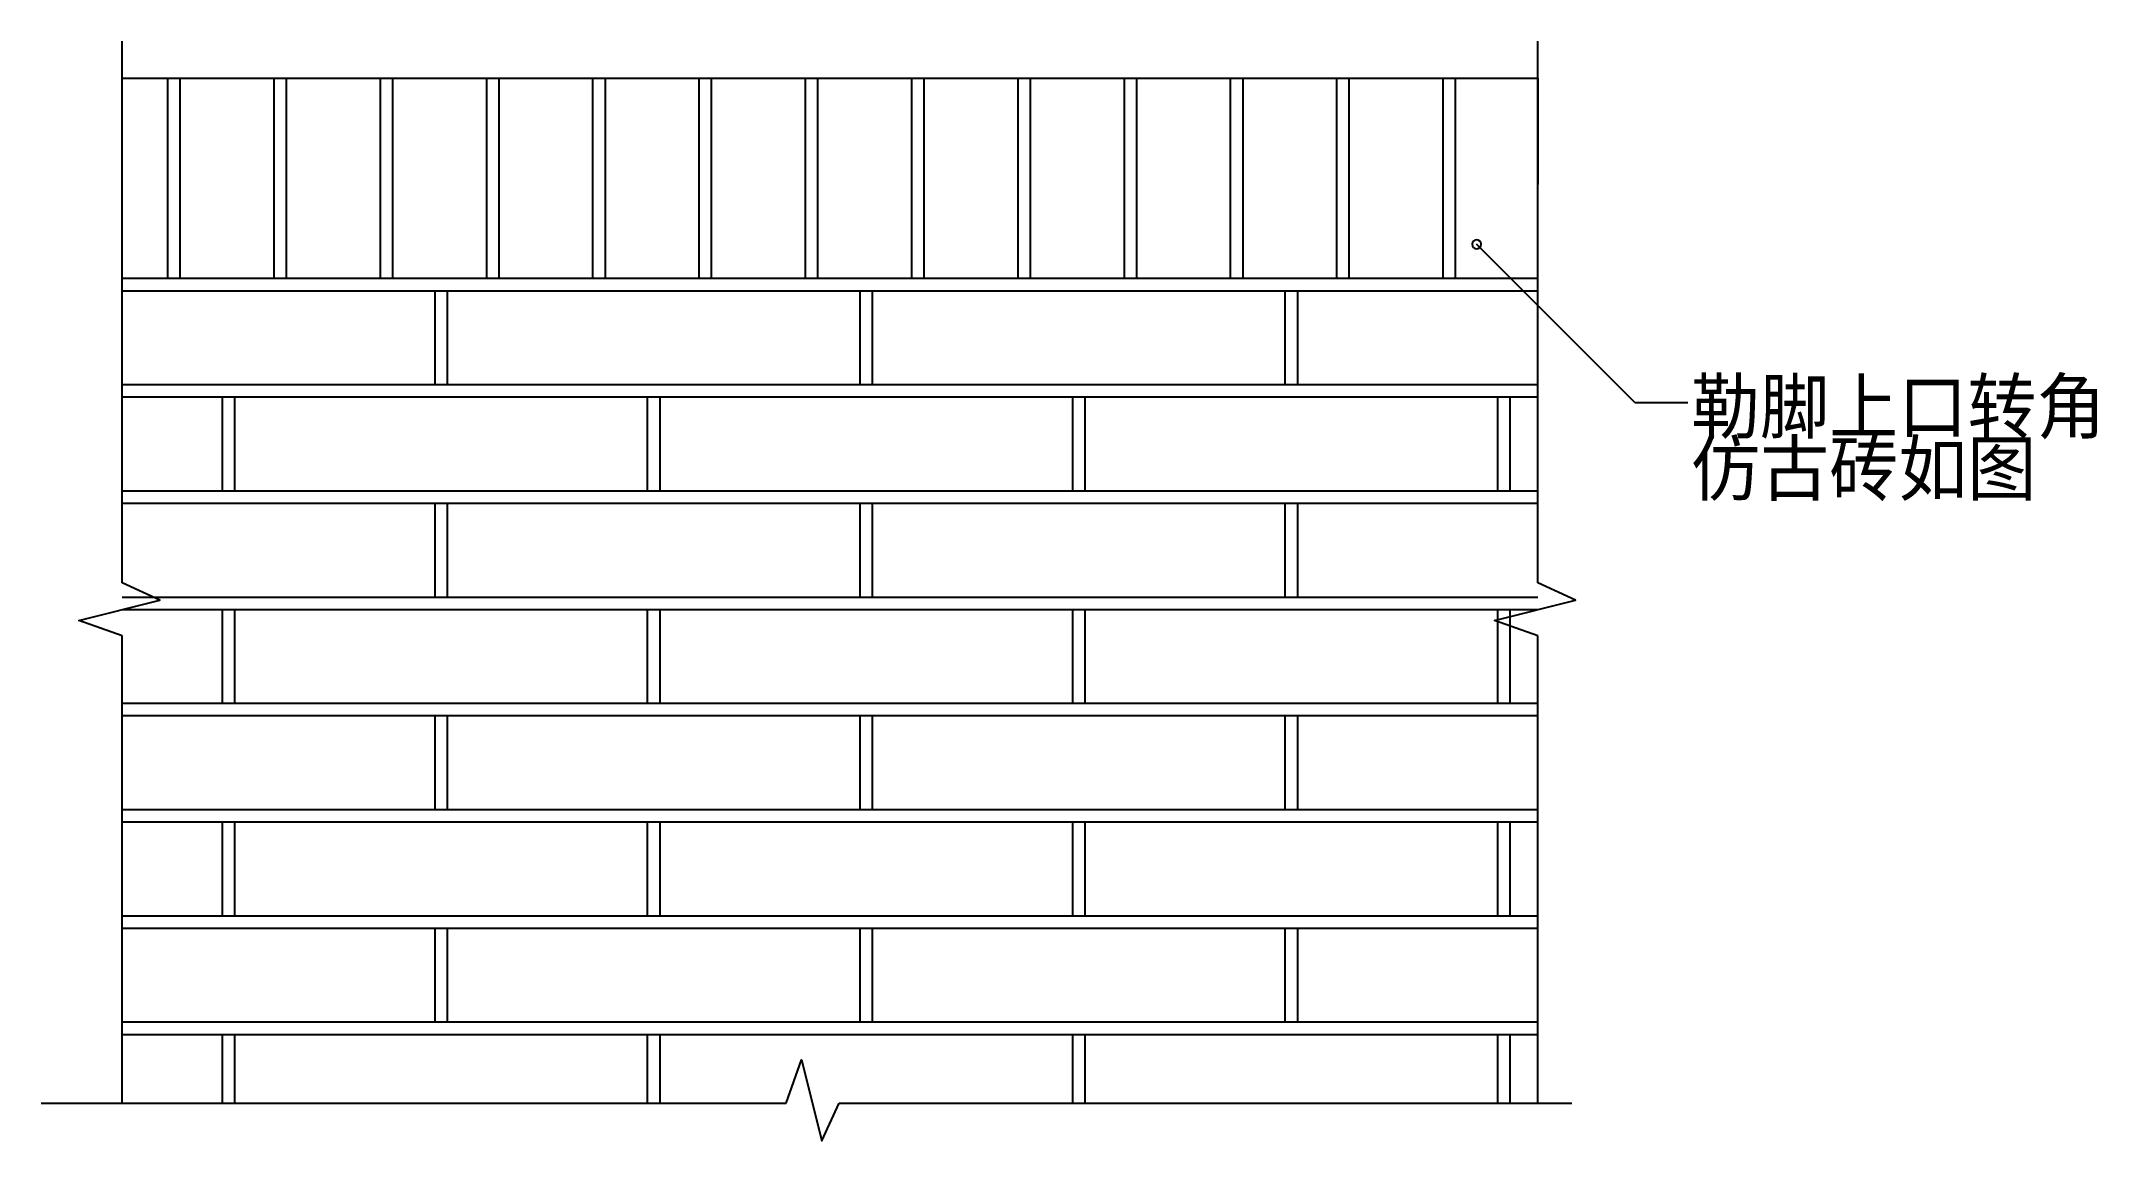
# Model space of a CAD drawing. Header units: metres. Extents: x -2092 to 57740, y -16481 to 10701.
# Drawn here: x 48295 to 49455, y 10059 to 10680 of the extents above; entities that cross this region are included whole.
import ezdxf

# ---------------------------------------------------------------- set-up
doc = ezdxf.new("R2010")
doc.units = ezdxf.units.M
doc.layers.add('DIM2', color=3, linetype='Continuous')
doc.dimstyles.get("Standard").update_dxf_attribs({"dimtxt": 2.5, "dimasz": 2.5, "dimexe": 1.25, "dimexo": 0.625, "dimtad": 1, "dimcen": 2.5, "dimazin": 3, "dimtfac": 1, "dimtmove": 0, "dimatfit": 3})

msp = doc.modelspace()

# ---------------------------------------------------------------- texts
at = {"layer": 'DIM2'}
for s, p in [('勒脚上口转角', (49226.05, 10458.93)), ('仿古砖如图', (49226.05, 10423.93))]:
    msp.add_text(s, height=30, dxfattribs=at).set_placement(p)

# ---------------------------------------------------------------- blocks, each defined once
blk = doc.blocks.new('*D226')
for p, q in [((49139.49, 10659.32), (49139.49, 10599.32)), ((49139.24, 10599.32), (49138.99, 10599.32)), ((49139.49, 10539.32), (49139.49, 10599.32)), ((49139.49, 10599.32), (49139.49, 10599.32)), ((49139.74, 10599.32), (49139.99, 10599.32))]:
    blk.add_line(p, q)
at = {"layer": 'Defpoints'}
for p in [(49139.49, 10659.32), (49139.49, 10599.32), (49139.49, 10539.32)]:
    blk.add_point(p, dxfattribs=at)
at = {"layer": 'DIM2', "insert": (49139.49, 10600.445), "char_height": 1, "attachment_point": 5}
blk.add_mtext('0', dxfattribs=at)

# ---------------------------------------------------------------- dimensions: what is measured, and where the dimension line sits
at = {"layer": 'DIM2'}
dim = msp.add_linear_dim(base=(49139.49, 10599.32), p1=(49139.49, 10659.32), p2=(49139.49, 10539.32), dimstyle='Standard', dxfattribs=at)
dim.commit()
dim.dimension.update_dxf_attribs({"geometry": '*D226', "text_midpoint": (49139.49, 10600.445)})

# ---------------------------------------------------------------- linework, layer by layer
at = {"layer": 'DIM2'}
for p, q in [((48340.27, 10374.31), (48340.27, 10680.28)), ((49139.49, 10374.31), (49139.49, 10680.28)), ((48340.27, 10659.32), (49139.49, 10659.32)), ((48366.12, 10546.32), (48366.12, 10659.32)), ((48373.12, 10546.32), (48373.12, 10659.32)), ((48426.12, 10546.32), (48426.12, 10659.32)), ((48433.12, 10546.32), (48433.12, 10659.32)), ((48486.12, 10546.32), (48486.12, 10659.32)), ((48493.12, 10546.32), (48493.12, 10659.32)), ((48546.12, 10546.32), (48546.12, 10659.32)), ((48553.12, 10546.32), (48553.12, 10659.32)), ((48606.12, 10546.32), (48606.12, 10659.32)), ((48613.12, 10546.32), (48613.12, 10659.32)), ((48666.12, 10546.32), (48666.12, 10659.32)), ((48673.12, 10546.32), (48673.12, 10659.32)), ((48726.12, 10546.32), (48726.12, 10659.32)), ((48733.12, 10546.32), (48733.12, 10659.32)), ((48786.12, 10546.32), (48786.12, 10659.32)), ((48793.12, 10546.32), (48793.12, 10659.32)), ((48846.12, 10546.32), (48846.12, 10659.32)), ((48853.12, 10546.32), (48853.12, 10659.32)), ((48906.12, 10546.32), (48906.12, 10659.32)), ((48913.12, 10546.32), (48913.12, 10659.32)), ((48966.12, 10546.32), (48966.12, 10659.32)), ((48973.12, 10546.32), (48973.12, 10659.32)), ((49026.12, 10546.32), (49026.12, 10659.32)), ((49033.12, 10546.32), (49033.12, 10659.32)), ((49086.12, 10546.32), (49086.12, 10659.32)), ((49093.12, 10546.32), (49093.12, 10659.32)), ((49194.35, 10476.14), (49104.98, 10565.51)), ((48340.27, 10546.32), (49139.49, 10546.32)), ((48340.27, 10539.32), (49139.49, 10539.32)), ((48516.78, 10539.32), (48516.78, 10486.32)), ((48523.78, 10539.32), (48523.78, 10486.32)), ((48756.78, 10539.32), (48756.78, 10486.32)), ((48763.78, 10539.32), (48763.78, 10486.32)), ((48996.78, 10539.32), (48996.78, 10486.32)), ((49003.78, 10539.32), (49003.78, 10486.32)), ((48340.27, 10486.32), (49139.49, 10486.32)), ((48340.27, 10479.32), (49139.49, 10479.32)), ((48396.78, 10479.32), (48396.78, 10426.32)), ((48403.78, 10479.32), (48403.78, 10426.32)), ((48636.78, 10479.32), (48636.78, 10426.32)), ((48643.78, 10479.32), (48643.78, 10426.32)), ((48876.78, 10479.32), (48876.78, 10426.32)), ((48883.78, 10479.32), (48883.78, 10426.32)), ((49116.78, 10479.32), (49116.78, 10426.32)), ((49123.78, 10479.32), (49123.78, 10426.32)), ((49194.35, 10476.14), (49224.22, 10476.14)), ((48340.27, 10426.32), (49139.49, 10426.32)), ((48340.27, 10419.32), (49139.49, 10419.32)), ((48516.78, 10419.32), (48516.78, 10366.32)), ((48523.78, 10419.32), (48523.78, 10366.32)), ((48756.78, 10419.32), (48756.78, 10366.32)), ((48763.78, 10419.32), (48763.78, 10366.32)), ((48996.78, 10419.32), (48996.78, 10366.32)), ((49003.78, 10419.32), (49003.78, 10366.32)), ((48340.27, 10366.32), (49139.49, 10366.32)), ((48340.27, 10359.32), (49139.49, 10359.32)), ((48396.78, 10359.32), (48396.78, 10306.32)), ((48403.78, 10359.32), (48403.78, 10306.32)), ((48636.78, 10359.32), (48636.78, 10306.32)), ((48643.78, 10359.32), (48643.78, 10306.32)), ((48876.78, 10359.32), (48876.78, 10306.32)), ((48883.78, 10359.32), (48883.78, 10306.32)), ((49116.78, 10359.32), (49116.78, 10306.32)), ((49123.78, 10359.32), (49123.78, 10306.32)), ((48340.27, 10080.52), (48340.27, 10344.36)), ((49139.49, 10080.52), (49139.49, 10344.36)), ((48340.27, 10306.32), (49139.49, 10306.32)), ((48340.27, 10299.32), (49139.49, 10299.32)), ((48516.78, 10299.32), (48516.78, 10246.32)), ((48523.78, 10299.32), (48523.78, 10246.32)), ((48756.78, 10299.32), (48756.78, 10246.32)), ((48763.78, 10299.32), (48763.78, 10246.32)), ((48996.78, 10299.32), (48996.78, 10246.32)), ((49003.78, 10299.32), (49003.78, 10246.32)), ((48340.27, 10246.32), (49139.49, 10246.32)), ((48340.27, 10239.32), (49139.49, 10239.32)), ((48396.78, 10239.32), (48396.78, 10186.32)), ((48403.78, 10239.32), (48403.78, 10186.32)), ((48636.78, 10239.32), (48636.78, 10186.32)), ((48643.78, 10239.32), (48643.78, 10186.32)), ((48876.78, 10239.32), (48876.78, 10186.32)), ((48883.78, 10239.32), (48883.78, 10186.32)), ((49116.78, 10239.32), (49116.78, 10186.32)), ((49123.78, 10239.32), (49123.78, 10186.32)), ((48340.27, 10186.32), (49139.49, 10186.32)), ((48340.27, 10179.32), (49139.49, 10179.32)), ((48516.78, 10179.32), (48516.78, 10126.32)), ((48523.78, 10179.32), (48523.78, 10126.32)), ((48756.78, 10179.32), (48756.78, 10126.32)), ((48763.78, 10179.32), (48763.78, 10126.32)), ((48996.78, 10179.32), (48996.78, 10126.32)), ((49003.78, 10179.32), (49003.78, 10126.32)), ((48340.27, 10126.32), (49139.49, 10126.32)), ((48340.27, 10119.32), (49139.49, 10119.32)), ((48396.78, 10119.32), (48396.78, 10080.52)), ((48403.78, 10119.32), (48403.78, 10080.52)), ((48636.78, 10119.32), (48636.78, 10080.52)), ((48643.78, 10119.32), (48643.78, 10080.52)), ((48876.78, 10119.32), (48876.78, 10080.52)), ((48883.78, 10119.32), (48883.78, 10080.52)), ((49116.78, 10119.32), (49116.78, 10080.52)), ((49123.78, 10119.32), (49123.78, 10080.52)), ((48294.56, 10080.52), (48715.21, 10080.52)), ((48745.16, 10080.52), (49158.78, 10080.52))]:
    msp.add_line(p, q, dxfattribs=at)
msp.add_lwpolyline([(49102.48, 10565.51, 1), (49107.48, 10565.51, 1)], format="xyb", close=True, dxfattribs=at)
for points in [[(48340.27, 10344.36), (48315.78, 10353.02), (48361.63, 10364.56), (48340.27, 10374.31)], [(49139.49, 10344.36), (49115.01, 10353.02), (49160.86, 10364.56), (49139.49, 10374.31)], [(48715.21, 10080.52), (48723.87, 10105.01), (48735.41, 10059.15), (48745.16, 10080.52)]]:
    msp.add_lwpolyline(points, dxfattribs=at)

msp.set_redraw_order([(e.dxf.handle, doc.entitydb.next_handle()) for e in msp.query("TEXT MTEXT ATTDEF DIMENSION ARC_DIMENSION")])  # texts and dimensions are drawn at this point

doc.saveas('drawing.dxf')
